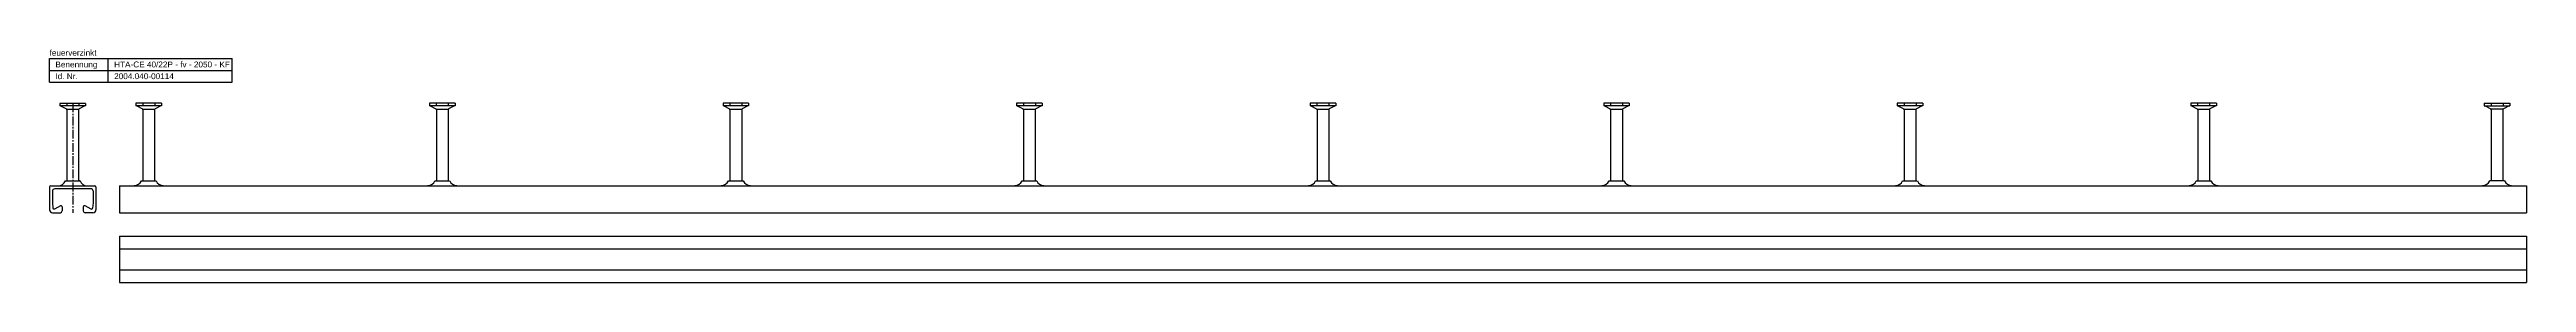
# Model space of a CAD drawing. Header units: millimetres. Extents: x 7205 to 13335, y -2256 to 2742.
# Drawn here: x 7205 to 9315, y -1056 to -858 of the extents above; entities that cross this region are included whole.
import ezdxf

# ---------------------------------------------------------------- set-up
doc = ezdxf.new("R2010")
doc.units = ezdxf.units.MM
doc.header["$LTSCALE"] = 10
doc.header["$PDMODE"] = 35
doc.linetypes.add('MITTE2', pattern=[1.125, 0.75, -0.125, 0.125, -0.125])
doc.layers.get('DEFPOINTS').update_dxf_attribs({"linetype": 'CONTINUOUS'})
for name, color, linetype in [('ACHSEN', 1, 'MITTE2'), ('HALFEN', 2, 'CONTINUOUS'), ('TEXT3', 3, 'CONTINUOUS')]:
    doc.layers.add(name, color=color, linetype=linetype)
doc.styles.add('ARIAL50', font='arial.ttf', dxfattribs={"height": 5})

msp = doc.modelspace()

# ---------------------------------------------------------------- linework, layer by layer
at = {"layer": 'ACHSEN'}
msp.add_line((7225, -903.5), (7225, -996.7), dxfattribs=at)
at = {"layer": 'DEFPOINTS', "color": 0, "linetype": 'ByBlock'}
msp.add_point((7231.3, -969.5), dxfattribs=at)
msp.add_point((7231.3, -969.5), dxfattribs=at)
at = {"layer": 'HALFEN'}
for p, q in [((7205.3, -865.3), (7360.7, -865.3)), ((7205.3, -885.3), (7205.3, -865.3)), ((7205.3, -875.3), (7360.7, -875.3)), ((7205.3, -885.3), (7360.7, -885.3)), ((7255.3, -885.3), (7255.3, -865.3)), ((7360.7, -885.3), (7360.7, -865.3)), ((7214.1, -903.5), (7214.1, -905.6)), ((7235.9, -903.5), (7214.1, -903.5)), ((7235.9, -905.6), (7214.1, -905.6)), ((7214.7, -905.6), (7219.6, -908.2)), ((7220, -903.5), (7220, -905.5)), ((7230.1, -903.5), (7230.1, -905.5)), ((7235.4, -905.6), (7230.5, -908.2)), ((7235.9, -903.5), (7235.9, -905.6)), ((7278.9, -903.4), (7278.9, -905.6)), ((7300.7, -903.4), (7278.9, -903.4)), ((7300.7, -905.6), (7278.9, -905.6)), ((7279.5, -905.6), (7284.4, -908.2)), ((7284.7, -903.5), (7284.7, -905.5)), ((7294.9, -903.5), (7294.9, -905.5)), ((7300.1, -905.6), (7295.2, -908.2)), ((7300.7, -903.4), (7300.7, -905.6)), ((7528.9, -903.4), (7528.9, -905.6)), ((7550.7, -903.4), (7528.9, -903.4)), ((7550.7, -905.6), (7528.9, -905.6)), ((7529.5, -905.6), (7534.4, -908.2)), ((7534.7, -903.5), (7534.7, -905.5)), ((7544.9, -903.5), (7544.9, -905.5)), ((7550.1, -905.6), (7545.2, -908.2)), ((7550.7, -903.4), (7550.7, -905.6)), ((7778.9, -903.4), (7778.9, -905.6)), ((7800.7, -903.4), (7778.9, -903.4)), ((7800.7, -905.6), (7778.9, -905.6)), ((7779.5, -905.6), (7784.4, -908.2)), ((7784.7, -903.5), (7784.7, -905.5)), ((7794.9, -903.5), (7794.9, -905.5)), ((7800.1, -905.6), (7795.2, -908.2)), ((7800.7, -903.4), (7800.7, -905.6)), ((8028.9, -903.4), (8028.9, -905.6)), ((8050.7, -903.4), (8028.9, -903.4)), ((8050.7, -905.6), (8028.9, -905.6)), ((8029.5, -905.6), (8034.4, -908.2)), ((8034.7, -903.5), (8034.7, -905.5)), ((8044.9, -903.5), (8044.9, -905.5)), ((8050.1, -905.6), (8045.2, -908.2)), ((8050.7, -903.4), (8050.7, -905.6)), ((8278.9, -903.4), (8278.9, -905.6)), ((8300.7, -903.4), (8278.9, -903.4)), ((8300.7, -905.6), (8278.9, -905.6)), ((8279.5, -905.6), (8284.4, -908.2)), ((8284.7, -903.5), (8284.7, -905.5)), ((8294.9, -903.5), (8294.9, -905.5)), ((8300.1, -905.6), (8295.2, -908.2)), ((8300.7, -903.4), (8300.7, -905.6)), ((8528.9, -903.4), (8528.9, -905.6)), ((8550.7, -903.4), (8528.9, -903.4)), ((8550.7, -905.6), (8528.9, -905.6)), ((8529.5, -905.6), (8534.4, -908.2)), ((8534.7, -903.5), (8534.7, -905.5)), ((8544.9, -903.5), (8544.9, -905.5)), ((8550.1, -905.6), (8545.2, -908.2)), ((8550.7, -903.4), (8550.7, -905.6)), ((8778.9, -903.4), (8778.9, -905.6)), ((8800.7, -903.4), (8778.9, -903.4)), ((8800.7, -905.6), (8778.9, -905.6)), ((8779.5, -905.6), (8784.4, -908.2)), ((8784.7, -903.5), (8784.7, -905.5)), ((8794.9, -903.5), (8794.9, -905.5)), ((8800.1, -905.6), (8795.2, -908.2)), ((8800.7, -903.4), (8800.7, -905.6)), ((9028.9, -903.4), (9028.9, -905.6)), ((9050.7, -903.4), (9028.9, -903.4)), ((9050.7, -905.6), (9028.9, -905.6)), ((9029.5, -905.6), (9034.4, -908.2)), ((9034.7, -903.5), (9034.7, -905.5)), ((9044.9, -903.5), (9044.9, -905.5)), ((9050.1, -905.6), (9045.2, -908.2)), ((9050.7, -903.4), (9050.7, -905.6)), ((9278.9, -903.4), (9278.9, -905.6)), ((9278.9, -903.4), (9300.7, -903.4)), ((9278.9, -905.6), (9300.7, -905.6)), ((9279.5, -905.6), (9284.4, -908.2)), ((9284.7, -903.5), (9284.7, -905.5)), ((9294.9, -903.5), (9294.9, -905.5)), ((9300.1, -905.6), (9295.2, -908.2)), ((9300.7, -903.4), (9300.7, -905.6)), ((7220, -908.9), (7220, -969.5)), ((7220.2, -908.4), (7229.8, -908.4)), ((7230, -908.9), (7230, -969.5)), ((7284.8, -908.9), (7284.8, -969.5)), ((7285, -908.4), (7294.5, -908.4)), ((7294.8, -908.9), (7294.8, -969.5)), ((7534.8, -908.9), (7534.8, -969.5)), ((7535, -908.4), (7544.5, -908.4)), ((7544.8, -908.9), (7544.8, -969.5)), ((7784.8, -908.9), (7784.8, -969.5)), ((7785, -908.4), (7794.5, -908.4)), ((7794.8, -908.9), (7794.8, -969.5)), ((8034.8, -908.9), (8034.8, -969.5)), ((8035, -908.4), (8044.5, -908.4)), ((8044.8, -908.9), (8044.8, -969.5)), ((8284.8, -908.9), (8284.8, -969.5)), ((8285, -908.4), (8294.5, -908.4)), ((8294.8, -908.9), (8294.8, -969.5)), ((8534.8, -908.9), (8534.8, -969.5)), ((8535, -908.4), (8544.5, -908.4)), ((8544.8, -908.9), (8544.8, -969.5)), ((8784.8, -908.9), (8784.8, -969.5)), ((8785, -908.4), (8794.5, -908.4)), ((8794.8, -908.9), (8794.8, -969.5)), ((9034.8, -908.9), (9034.8, -969.5)), ((9035, -908.4), (9044.5, -908.4)), ((9044.8, -908.9), (9044.8, -969.5)), ((9284.8, -908.9), (9284.8, -969.5)), ((9294.6, -908.4), (9285, -908.4)), ((9294.8, -908.9), (9294.8, -969.5)), ((7218.8, -969.5), (7231.3, -969.5)), ((7283.5, -969.5), (7296, -969.5)), ((7533.5, -969.5), (7546, -969.5)), ((7783.5, -969.5), (7796, -969.5)), ((8033.5, -969.5), (8046, -969.5)), ((8283.5, -969.5), (8296, -969.5)), ((8533.5, -969.5), (8546, -969.5)), ((8783.5, -969.5), (8796, -969.5)), ((9033.5, -969.5), (9046, -969.5)), ((9296, -969.5), (9283.5, -969.5)), ((7205.3, -974.7), (7205.3, -994.2)), ((7206.3, -973.7), (7243.8, -973.7)), ((7207.7, -978.3), (7207.7, -988.2)), ((7207.7, -988.2), (7208, -992.7)), ((7214.6, -990.8), (7209.5, -993.5)), ((7240.4, -976.3), (7209.7, -976.3)), ((7240.6, -993.5), (7235.5, -990.8)), ((7242.4, -988.2), (7242, -992.7)), ((7242.4, -978.1), (7242.4, -988.2)), ((7244.8, -974.7), (7244.8, -994.2)), ((7264.8, -973.7), (7264.8, -996.7)), ((7264.8, -973.7), (9314.8, -973.7)), ((9314.8, -973.7), (9314.8, -996.7)), ((7207.8, -996.7), (7214.5, -996.7)), ((7216, -991.7), (7216, -995.2)), ((7234, -991.7), (7234, -995.2)), ((7242.3, -996.7), (7235.5, -996.7)), ((7264.8, -996.7), (9314.8, -996.7)), ((7264.8, -1016.7), (7264.8, -1056.2)), ((7264.8, -1016.7), (9314.8, -1016.7)), ((7264.8, -1027.4), (9314.8, -1027.4)), ((9314.8, -1016.7), (9314.8, -1056.2)), ((7264.8, -1045.4), (9314.8, -1045.4)), ((7264.8, -1056.2), (9314.8, -1056.2))]:
    msp.add_line(p, q, dxfattribs=at)
for centre, radius, start, end in [((7219.2, -908.9), 0.8, 0, 62.3005), ((7230.8, -908.9), 0.8, 117.6995, 180), ((7284, -908.9), 0.8, 0, 62.3005), ((7295.6, -908.9), 0.8, 117.6995, 180), ((7534, -908.9), 0.8, 0, 62.3005), ((7545.6, -908.9), 0.8, 117.6995, 180), ((7784, -908.9), 0.8, 0, 62.3005), ((7795.6, -908.9), 0.8, 117.6995, 180), ((8034, -908.9), 0.8, 0, 62.3005), ((8045.6, -908.9), 0.8, 117.6995, 180), ((8284, -908.9), 0.8, 0, 62.3005), ((8295.6, -908.9), 0.8, 117.6995, 180), ((8534, -908.9), 0.8, 0, 62.3005), ((8545.6, -908.9), 0.8, 117.6995, 180), ((8784, -908.9), 0.8, 0, 62.3005), ((8795.6, -908.9), 0.8, 117.6995, 180), ((9034, -908.9), 0.8, 0, 62.3005), ((9045.6, -908.9), 0.8, 117.6995, 180), ((9284, -908.9), 0.8, 0, 62.3005), ((9295.6, -908.9), 0.8, 117.6995, 180), ((7212.6, -967), 6.7, 270.9954, 338.0812), ((7237.5, -967), 6.7, 201.9188, 269.0046), ((7277.3, -966.9), 6.7, 270.9954, 338.0812), ((7302.3, -966.9), 6.7, 201.9188, 269.0046), ((7527.3, -966.9), 6.7, 270.9954, 338.0812), ((7552.3, -966.9), 6.7, 201.9188, 269.0046), ((7777.3, -966.9), 6.7, 270.9954, 338.0812), ((7802.3, -966.9), 6.7, 201.9188, 269.0046), ((8027.3, -966.9), 6.7, 270.9954, 338.0812), ((8052.3, -966.9), 6.7, 201.9188, 269.0046), ((8277.3, -966.9), 6.7, 270.9954, 338.0812), ((8302.3, -966.9), 6.7, 201.9188, 269.0046), ((8527.3, -966.9), 6.7, 270.9954, 338.0812), ((8552.3, -966.9), 6.7, 201.9188, 269.0046), ((8777.3, -966.9), 6.7, 270.9954, 338.0812), ((8802.3, -966.9), 6.7, 201.9188, 269.0046), ((9027.3, -966.9), 6.7, 270.9954, 338.0812), ((9052.3, -966.9), 6.7, 201.9188, 269.0046), ((9277.3, -966.9), 6.7, 270.9954, 338.0812), ((9302.3, -966.9), 6.7, 201.9188, 269.0046), ((7206.3, -974.7), 1, 90, 180), ((7209.7, -978.3), 2, 90, 180), ((7215, -991.7), 1, 0, 118.6582), ((7235, -991.7), 1, 61.3418, 180), ((7240.4, -978.3), 2, 4.4416, 90), ((7243.8, -974.7), 1, 0, 90), ((7207.8, -994.2), 2.5, 180, 270), ((7209, -992.6), 1, 184.4163, 298.6582), ((7214.5, -995.2), 1.5, 270, 0), ((7235.5, -995.2), 1.5, 180, 270), ((7241, -992.6), 1, 241.3418, 355.5837), ((7242.3, -994.2), 2.5, 270, 0)]:
    msp.add_arc(centre, radius, start, end, dxfattribs=at)
at = {"layer": 'TEXT3'}
for p, q in [((7218.8, -969.5), (7219.3, -969.5)), ((7231.3, -969.5), (7230.8, -969.5)), ((7283.5, -969.5), (7284.1, -969.5)), ((7533.5, -969.5), (7534.1, -969.5)), ((7783.5, -969.5), (7784.1, -969.5)), ((8033.5, -969.5), (8034.1, -969.5)), ((8283.5, -969.5), (8284.1, -969.5)), ((8533.5, -969.5), (8534.1, -969.5)), ((8783.5, -969.5), (8784.1, -969.5)), ((9033.5, -969.5), (9034.1, -969.5)), ((9296, -969.5), (9295.5, -969.5))]:
    msp.add_line(p, q, dxfattribs=at)

# ---------------------------------------------------------------- texts
at = {"layer": 'HALFEN', "style": 'ARIAL50'}
for s, p in [('feuerverzinkt', (7205.3, -862.8)), ('Benennung', (7210.3, -872.8)), ('Id. Nr.', (7210.3, -882.8)), ('2004.040-00114', (7260.3, -882.8)), ('HTA-CE 40/22P - fv - 2050 - KF', (7260.3, -872.8))]:
    msp.add_text(s, height=5, dxfattribs=at).set_placement(p)

doc.saveas('drawing.dxf')
